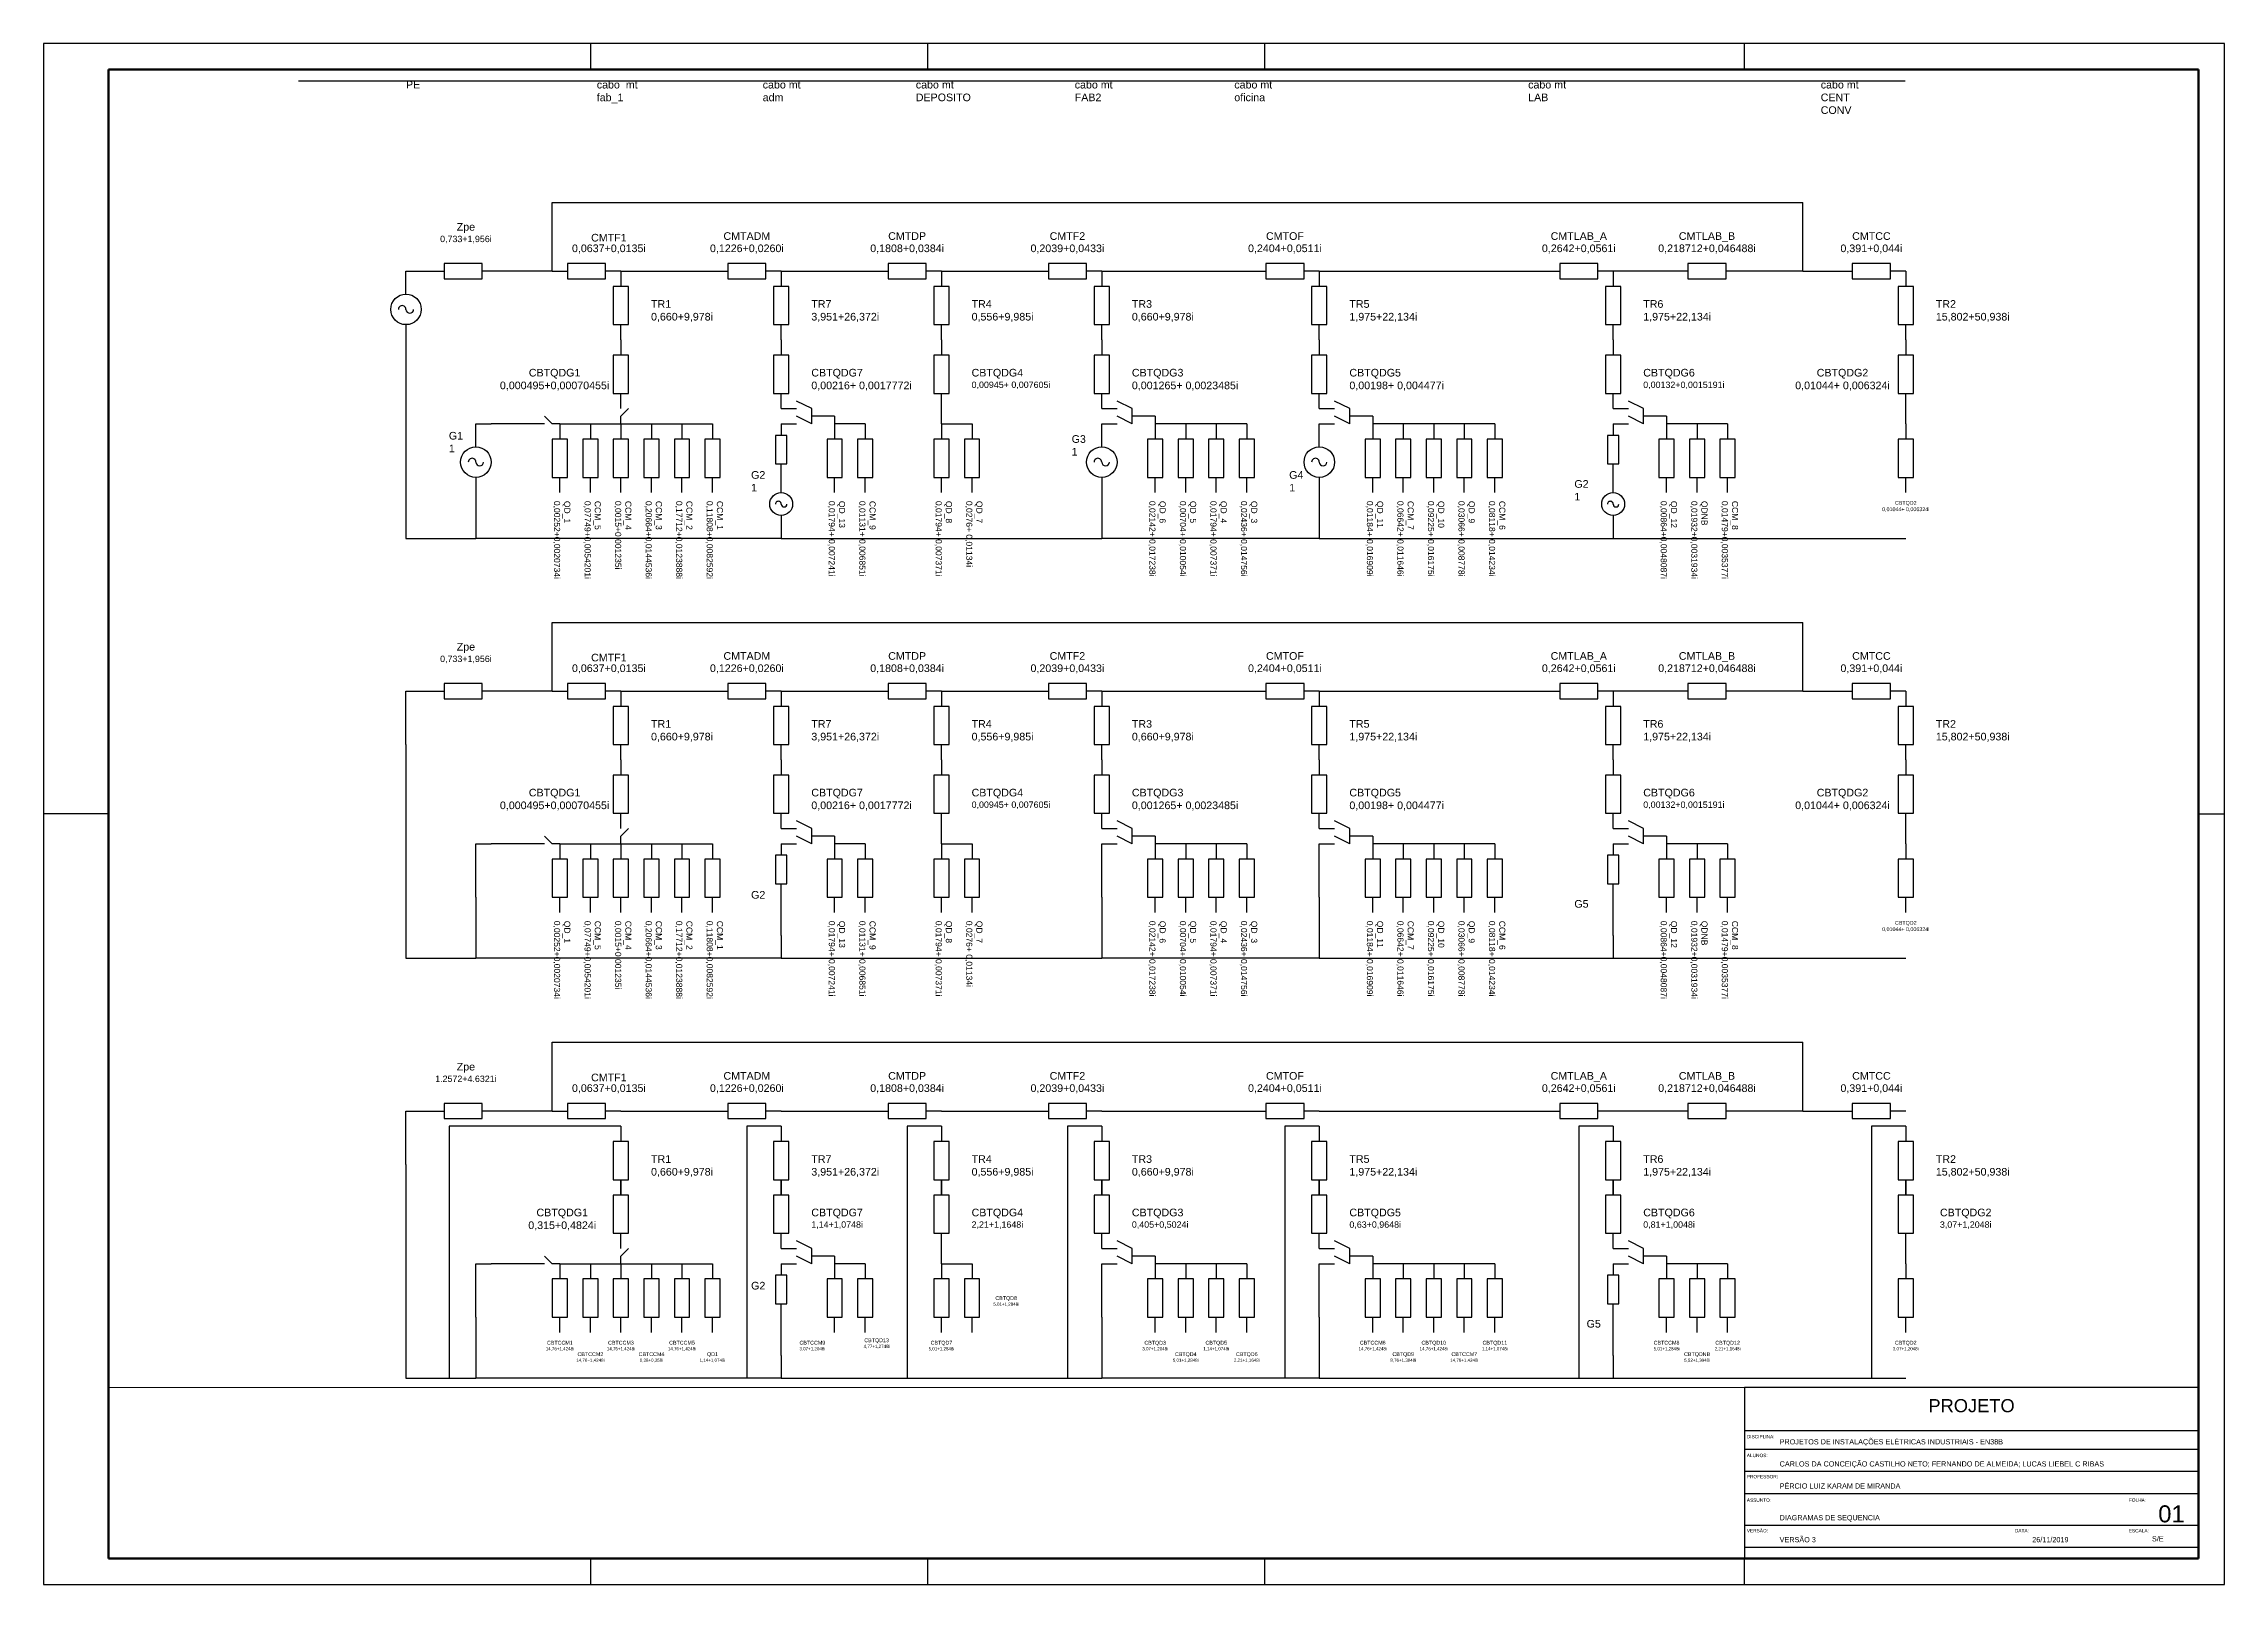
# Paper-space layout 'a1' of a CAD drawing. Header units: millimetres. Extents: x -127 to 714, y -101 to 493.
# The model-space entities are those that its viewports show. They can reach past a viewport. Long polylines and large blocks are cut down to what shows.
import ezdxf
from ezdxf.enums import TextEntityAlignment as Align

# ---------------------------------------------------------------- set-up
doc = ezdxf.new("R2010")
doc.units = ezdxf.units.MM
for name, color, linetype in [('Alimentadores', 1, 'Continuous'), ('ARQ-FOLHA', 7, 'Continuous'), ('margem', 40, 'Continuous')]:
    doc.layers.add(name, color=color, linetype=linetype)
doc.styles.add('arial', font='arial.ttf')
doc.styles.get("Standard").update_dxf_attribs({"font": 'arial.ttf'})

psp = doc.layouts.new('a1')

msp = doc.modelspace()

# ---------------------------------------------------------------- texts
for s, width, heights, insert, char_height, attachment_point in [('PE', 11.6685, [0], (28.21, 500), 2, 1), ('cabo  mt \\Pfab_1', 11.6685, [0], (78.2, 500), 2, 1), ('cabo mt adm', 11.6685, [0], (121.68, 500), 2, 1), ('cabo mt DEPOSITO', 11.6685, [0], (161.8, 500), 2, 1), ('cabo mt FAB2', 11.6685, [0], (203.44, 500), 2, 1), ('cabo mt oficina ', 11.6685, [0], (245.26, 500), 2, 1), ('cabo mt LAB ', 11.6685, [0], (322.26, 500), 2, 1), ('cabo mt CENT CONV', 11.6685, [0], (398.93, 500), 2, 1), ('Zpe\\P{\\H0.83333x;0,733+1,956i}', 26.3854, [6.53], (43.91, 462.75), 2, 2), ('0,0637+0,0135i', 11.6685, [0], (81.37, 457.13), 2, 2), ('CMTF1', 11.6685, [0], (81.37, 459.92), 2, 2), ('0,1226+0,0260i ', 11.6685, [0], (117.53, 457.13), 2, 2), ('CMTADM', 11.6685, [0], (117.53, 460.34), 2, 2), ('0,1808+0,0384i', 11.6685, [0], (159.53, 457.13), 2, 2), ('CMTDP', 11.6685, [0], (159.53, 460.34), 2, 2), ('0,2039+0,0433i', 11.6685, [0], (201.53, 457.13), 2, 2), ('CMTF2', 11.6685, [0], (201.53, 460.34), 2, 2), ('0,2404+0,0511i ', 11.6685, [0], (258.53, 457.13), 2, 2), ('CMTOF', 11.6685, [0], (258.53, 460.34), 2, 2), ('0,2642+0,0561i ', 11.6685, [0], (335.53, 457.13), 2, 2), ('CMTLAB_A', 11.6685, [0], (335.53, 460.34), 2, 2), ('0,218712+0,046488i ', 11.6685, [0], (369.12, 457.13), 2, 2), ('CMTLAB_B', 11.6685, [0], (369.12, 460.34), 2, 2), ('0,391+0,044i ', 11.6685, [0], (412.21, 457.13), 2, 2), ('CMTCC', 11.6685, [0], (412.21, 460.34), 2, 2), ('TR1\\P0,660+9,978i', 11.6685, [0], (92.42, 442.55), 2, 1), ('TR7\\P3,951+26,372i ', 11.6685, [0], (134.42, 442.55), 2, 1), ('TR4\\P0,556+9,985i', 11.6685, [0], (176.42, 442.55), 2, 1), ('TR3\\P0,660+9,978i', 11.6685, [0], (218.42, 442.55), 2, 1), ('TR5\\P1,975+22,134i', 11.6685, [0], (275.42, 442.55), 2, 1), ('TR6\\P1,975+22,134i ', 11.6685, [0], (352.42, 442.55), 2, 1), ('TR2\\P15,802+50,938i', 11.6685, [0], (429.09, 442.55), 2, 1), ('CBTQDG1\\P0,000495+0,00070455i   ', 26.3854, [6.53], (67.15, 424.55), 2, 2), ('CBTQDG7\\P0,00216+ 0,0017772i ', 29.558, [5.93], (134.42, 424.55), 2, 1), ('CBTQDG4\\P{\\H0.83333x;0,00945+ 0,007605i }', 22.5324, [6.1], (176.42, 424.55), 2, 1), ('CBTQDG3\\P0,001265+ 0,0023485i ', 32.0772, [8.22], (218.42, 424.55), 2, 1), ('CBTQDG5\\P0,00198+ 0,004477i ', 28.0254, [8.26], (275.42, 424.55), 2, 1), ('CBTQDG6\\P{\\H0.83333x;0,00132+0,0015191i}', 19.2479, [7.2], (352.42, 424.55), 2, 1), ('CBTQDG2\\P0,01044+ 0,006324i', 31.5443, [8.32], (404.63, 424.55), 2, 2), ('G1\\P1', 11.6685, [0], (39.44, 408.03), 2, 1), ('G3\\P1', 11.6685, [0], (202.64, 407.17), 2, 1), ('G2\\P1', 11.6685, [0], (118.64, 397.76), 2, 1), ('G4\\P1', 11.6685, [0], (259.64, 397.76), 2, 1), ('G2\\P1', 11.6685, [0], (334.37, 395.4), 2, 1), ('CBTQD2\\P0,01044+ 0,006324i', 16.2857, [4.49], (421.21, 389.94), 1, 2), ('Zpe\\P{\\H0.83333x;0,733+1,956i}', 26.3854, [6.53], (43.91, 352.75), 2, 2), ('CMTF1', 11.6685, [0], (81.37, 349.92), 2, 2), ('CMTADM', 11.6685, [0], (117.53, 350.34), 2, 2), ('CMTDP', 11.6685, [0], (159.53, 350.34), 2, 2), ('CMTF2', 11.6685, [0], (201.53, 350.34), 2, 2), ('CMTOF', 11.6685, [0], (258.53, 350.34), 2, 2), ('CMTLAB_A', 11.6685, [0], (335.53, 350.34), 2, 2), ('CMTLAB_B', 11.6685, [0], (369.12, 350.34), 2, 2), ('CMTCC', 11.6685, [0], (412.21, 350.34), 2, 2), ('0,0637+0,0135i', 11.6685, [0], (81.37, 347.13), 2, 2), ('0,1226+0,0260i ', 11.6685, [0], (117.53, 347.13), 2, 2), ('0,1808+0,0384i', 11.6685, [0], (159.53, 347.13), 2, 2), ('0,2039+0,0433i', 11.6685, [0], (201.53, 347.13), 2, 2), ('0,2404+0,0511i ', 11.6685, [0], (258.53, 347.13), 2, 2), ('0,2642+0,0561i ', 11.6685, [0], (335.53, 347.13), 2, 2), ('0,218712+0,046488i ', 11.6685, [0], (369.12, 347.13), 2, 2), ('0,391+0,044i ', 11.6685, [0], (412.21, 347.13), 2, 2), ('TR1\\P0,660+9,978i', 11.6685, [0], (92.42, 332.55), 2, 1), ('TR7\\P3,951+26,372i ', 11.6685, [0], (134.42, 332.55), 2, 1), ('TR4\\P0,556+9,985i', 11.6685, [0], (176.42, 332.55), 2, 1), ('TR3\\P0,660+9,978i', 11.6685, [0], (218.42, 332.55), 2, 1), ('TR5\\P1,975+22,134i', 11.6685, [0], (275.42, 332.55), 2, 1), ('TR6\\P1,975+22,134i ', 11.6685, [0], (352.42, 332.55), 2, 1), ('TR2\\P15,802+50,938i', 11.6685, [0], (429.09, 332.55), 2, 1), ('CBTQDG1\\P0,000495+0,00070455i   ', 26.3854, [6.53], (67.15, 314.55), 2, 2), ('CBTQDG7\\P0,00216+ 0,0017772i ', 29.558, [5.93], (134.42, 314.55), 2, 1), ('CBTQDG4\\P{\\H0.83333x;0,00945+ 0,007605i }', 22.5324, [6.1], (176.42, 314.55), 2, 1), ('CBTQDG3\\P0,001265+ 0,0023485i ', 32.0772, [8.22], (218.42, 314.55), 2, 1), ('CBTQDG5\\P0,00198+ 0,004477i ', 28.0254, [8.26], (275.42, 314.55), 2, 1), ('CBTQDG6\\P{\\H0.83333x;0,00132+0,0015191i}', 19.2479, [7.2], (352.42, 314.55), 2, 1), ('CBTQDG2\\P0,01044+ 0,006324i', 31.5443, [8.32], (404.63, 314.55), 2, 2), ('G2', 11.6685, [0], (118.64, 287.76), 2, 1), ('G5', 11.6685, [0], (334.37, 285.4), 2, 1), ('CBTQD2\\P0,01044+ 0,006324i', 16.2857, [4.49], (421.21, 279.94), 1, 2), ('Zpe\\P{\\H0.83333x;1.2572+4.6321i}', 26.3854, [6.53], (43.91, 242.75), 2, 2), ('CMTADM', 11.6685, [0], (117.53, 240.34), 2, 2), ('CMTDP', 11.6685, [0], (159.53, 240.34), 2, 2), ('CMTF2', 11.6685, [0], (201.53, 240.34), 2, 2), ('CMTOF', 11.6685, [0], (258.53, 240.34), 2, 2), ('CMTLAB_A', 11.6685, [0], (335.53, 240.34), 2, 2), ('CMTLAB_B', 11.6685, [0], (369.12, 240.34), 2, 2), ('CMTCC', 11.6685, [0], (412.21, 240.34), 2, 2), ('0,0637+0,0135i', 11.6685, [0], (81.37, 237.13), 2, 2), ('CMTF1', 11.6685, [0], (81.37, 239.92), 2, 2), ('0,1226+0,0260i ', 11.6685, [0], (117.53, 237.13), 2, 2), ('0,1808+0,0384i', 11.6685, [0], (159.53, 237.13), 2, 2), ('0,2039+0,0433i', 11.6685, [0], (201.53, 237.13), 2, 2), ('0,2404+0,0511i ', 11.6685, [0], (258.53, 237.13), 2, 2), ('0,2642+0,0561i ', 11.6685, [0], (335.53, 237.13), 2, 2), ('0,218712+0,046488i ', 11.6685, [0], (369.12, 237.13), 2, 2), ('0,391+0,044i ', 11.6685, [0], (412.21, 237.13), 2, 2), ('TR1\\P0,660+9,978i', 11.6685, [0], (92.42, 218.55), 2, 1), ('TR7\\P3,951+26,372i ', 11.6685, [0], (134.42, 218.55), 2, 1), ('TR4\\P0,556+9,985i', 11.6685, [0], (176.42, 218.55), 2, 1), ('TR3\\P0,660+9,978i', 11.6685, [0], (218.42, 218.55), 2, 1), ('TR5\\P1,975+22,134i', 11.6685, [0], (275.42, 218.55), 2, 1), ('TR6\\P1,975+22,134i ', 11.6685, [0], (352.42, 218.55), 2, 1), ('TR2\\P15,802+50,938i', 11.6685, [0], (429.09, 218.55), 2, 1), ('CBTQDG1\\P0,315+0,4824i', 26.3854, [6.53], (69.15, 204.55), 2, 2), ('CBTQDG7\\P{\\H0.83333x;1,14+1,0748i}', 11.6685, [0], (134.42, 204.55), 2, 1), ('CBTQDG4\\P{\\H0.83333x;2,21+1,1648i}', 11.6685, [0], (176.42, 204.55), 2, 1), ('CBTQDG3\\P{\\H0.83333x;0,405+0,5024i}', 11.6685, [0], (218.42, 204.55), 2, 1), ('CBTQDG5\\P{\\H0.83333x;0,63+0,9648i}', 11.6685, [0], (275.42, 204.55), 2, 1), ('CBTQDG6\\P{\\H0.83333x;0,81+1,0048i}', 19.2479, [7.2], (352.42, 204.55), 2, 1), ('CBTQDG2\\P{\\H0.83333x;3,07+1,2048i}', 24.1289, [8.04], (436.92, 204.55), 2, 2), ('G2', 11.6685, [0], (118.64, 185.38), 2, 1), ('CBTQD8\\P{\\H0.83333x;5,01+1,2848i}', 11.6685, [0], (185.48, 181.63), 1, 2), ('G5', 11.6685, [0], (337.58, 175.4), 2, 1), ('CBTCCM1\\P{\\H0.83333x;14,76+1,4248i}', 11.6685, [0], (68.53, 169.94), 1, 2), ('CBTCCM2\\P{\\H0.83333x;14,76+1,4248i}', 11.6685, [0], (76.53, 166.94), 1, 2), ('CBTCCM3\\P{\\H0.83333x;14,76+1,4248i}', 11.6685, [0], (84.53, 169.94), 1, 2), ('CBTCCM4\\P{\\H0.83333x;0,38+0,358i}', 11.6685, [0], (92.53, 166.94), 1, 2), ('CBTCCM5\\P{\\H0.83333x;14,76+1,4248i}', 11.6685, [0], (100.53, 169.94), 1, 2), ('QD1\\P{\\H0.83333x;1,14+1,0748i}', 11.6685, [0], (108.53, 166.94), 1, 2), ('CBTCCM9\\P{\\H0.83333x;3,07+1,2048i}', 11.6685, [0], (134.7, 169.94), 1, 2), ('CBTQD13\\P{\\H0.83333x;4,77+1,2748i}', 11.6685, [0], (151.53, 170.57), 1, 2), ('CBTQD7\\P{\\H0.83333x;5,01+1,2848i}', 11.6685, [0], (168.53, 169.94), 1, 2), ('CBTQD3\\P{\\H0.83333x;3,07+1,2048i}', 11.6685, [0], (224.53, 169.94), 1, 2), ('CBTQD4\\P{\\H0.83333x;5,01+1,2848i}', 11.6685, [0], (232.53, 166.94), 1, 2), ('CBTQD5\\P{\\H0.83333x;1,14+1,0748i}', 11.6685, [0], (240.53, 169.94), 1, 2), ('CBTQD6\\P{\\H0.83333x;2,21+1,1648i}', 11.6685, [0], (248.53, 166.94), 1, 2), ('CBTCCM6\\P{\\H0.83333x;14,76+1,4248i}', 11.6685, [0], (281.53, 169.94), 1, 2), ('CBTQD9\\P{\\H0.83333x;8,76+1,3848i}', 11.6685, [0], (289.53, 166.94), 1, 2), ('CBTQD10\\P{\\H0.83333x;14,76+1,4248i}', 11.6685, [0], (297.53, 169.94), 1, 2), ('CBTCCM7\\P{\\H0.83333x;14,76+1,4248i}', 11.6685, [0], (305.53, 166.94), 1, 2), ('CBTQD11\\P{\\H0.83333x;1,14+1,0748i}', 11.6685, [0], (313.53, 169.94), 1, 2), ('CBTCCM8\\P{\\H0.83333x;5,01+1,2848i}', 11.6685, [0], (358.53, 169.94), 1, 2), ('CBTQDNB\\P{\\H0.83333x;5,52+1,3048i}', 11.6685, [0], (366.53, 166.94), 1, 2), ('CBTQD12\\P{\\H0.83333x;2,21+1,1648i}', 11.6685, [0], (374.53, 169.94), 1, 2), ('CBTQD2\\P{\\H0.83333x;3,07+1,2048i}', 11.6685, [0], (421.21, 169.94), 1, 2)]:
    msp.add_mtext_dynamic_manual_height_columns(s, width=width, gutter_width=25, heights=heights, dxfattribs=dict(insert=insert, char_height=char_height, attachment_point=attachment_point))
at = {"char_height": 1.6, "attachment_point": 1, "rotation": 270}
for s, insert in [('CCM_1\\P0,11808+0,0082592i   \\P\\PCCM_2\\P0,17712+0,0123888i   \\P\\PCCM_3\\P0,20664+0,0144536i   \\P\\PCCM_4\\P0,0015+0,001235i   \\P\\PCCM_5\\P0,07749+0,0054201i   \\P\\PQD_1\\P0,00252+0,0020734i ', (111.27, 389.96)), ('CCM_9\\P0,01131+ 0,006851i \\P\\PQD_13\\P0,01794+ 0,007241i', (151.27, 389.96)), ('QD_7\\P0,0276+ 0,01134i\\P\\PQD_8\\P0,01794+ 0,007371i', (179.27, 389.96)), ('QD_3\\P0,02436+ 0,014756i\\P\\PQD_4\\P0,01794+ 0,007371i \\P\\PQD_5\\P0,00704+ 0,010054i \\P\\PQD_6\\P0,02142+ 0,017238i', (251.27, 389.96)), ('CCM_6\\P0,08118+ 0,014234i \\P\\PQD_9\\P0,03066+ 0,008778i\\P\\PQD_10\\P0,09225+ 0,016175i\\P\\PCCM_7\\P0,06642+ 0,011646i \\P\\PQD_11\\P0,01184+ 0,016909i ', (316.27, 389.96)), ('CCM_8\\P0,01479+0,0035377i\\P\\PQDNB \\P0,01932+0,0031934i\\P\\PQD_12\\P0,00864+0,0048087i', (377.27, 389.96)), ('CCM_1\\P0,11808+0,0082592i   \\P\\PCCM_2\\P0,17712+0,0123888i   \\P\\PCCM_3\\P0,20664+0,0144536i   \\P\\PCCM_4\\P0,0015+0,001235i   \\P\\PCCM_5\\P0,07749+0,0054201i   \\P\\PQD_1\\P0,00252+0,0020734i ', (111.27, 279.96)), ('CCM_9\\P0,01131+ 0,006851i \\P\\PQD_13\\P0,01794+ 0,007241i', (151.27, 279.96)), ('QD_7\\P0,0276+ 0,01134i\\P\\PQD_8\\P0,01794+ 0,007371i', (179.27, 279.96)), ('QD_3\\P0,02436+ 0,014756i\\P\\PQD_4\\P0,01794+ 0,007371i \\P\\PQD_5\\P0,00704+ 0,010054i \\P\\PQD_6\\P0,02142+ 0,017238i', (251.27, 279.96)), ('CCM_6\\P0,08118+ 0,014234i \\P\\PQD_9\\P0,03066+ 0,008778i\\P\\PQD_10\\P0,09225+ 0,016175i\\P\\PCCM_7\\P0,06642+ 0,011646i \\P\\PQD_11\\P0,01184+ 0,016909i ', (316.27, 279.96)), ('CCM_8\\P0,01479+0,0035377i\\P\\PQDNB \\P0,01932+0,0031934i\\P\\PQD_12\\P0,00864+0,0048087i', (377.27, 279.96))]:
    msp.add_mtext_dynamic_manual_height_columns(s, width=43.409, gutter_width=12.5, heights=[0], dxfattribs=dict(at, insert=insert))

# ---------------------------------------------------------------- blocks, each defined once
blk = doc.blocks.new('legenda')
at = {"layer": 'ARQ-FOLHA'}
for p, q in [((0, 65.9), (-175, 65.9)), ((-175, 65.9), (-175, 0)), ((0, 49.24), (-175, 49.24)), ((0, 41.97), (-175, 41.97)), ((0, 33.45), (-175, 33.45)), ((-175, 33.45), (-175, 33.45)), ((0, 24.93), (-175, 24.93)), ((-175, 23.92), (-175, 23.92)), ((0, 12.7), (-175, 12.7)), ((0, 4.23), (-175, 4.23))]:
    blk.add_line(p, q, dxfattribs=at)
at = {"ltscale": 0.5}
for tag, p in [('MATERIA', (-161.51, 43.97)), ('NOME', (-161.51, 35.45)), ('PROFES', (-161.51, 26.93)), ('VERSÃO', (-161.51, 6.23)), ('TITULO', (-161.51, 14.7)), ('ESCALA', (-17.91, 6.56)), ('DATA', (-64.09, 6.23))]:
    blk.add_attdef(tag, p, '', height=2, dxfattribs=at)
at = {"layer": 'ARQ-FOLHA', "style": 'arial'}
blk.add_text('PROJETO', height=5.043, dxfattribs=at).set_placement((-87.5, 58.9), align=Align.MIDDLE_CENTER)
for s, height, p in [('DISCIPLINA:', 1.3112, (-174.16, 46.31)), ('ALUNOS:', 1.311, (-174.16, 39.05)), ('PROFESSOR:', 1.311, (-174.16, 30.89)), ('ASSUNTO:', 1.311, (-174.16, 21.82)), ('FOLHA:', 1.311, (-26.81, 21.82)), ('VERSÃO:', 1.311, (-174.16, 10.05)), ('DATA:', 1.311, (-70.78, 10.05)), ('ESCALA:', 1.311, (-26.84, 10.05))]:
    blk.add_text(s, height=height, dxfattribs=at).set_placement(p)
blk.add_attdef('01', (-15.5, 13.91), '', height=6.56, dxfattribs=at)
blk = doc.blocks.new('*U4')
for p, q in [((0, 9), (0, 5)), ((0, -9), (0, -5))]:
    blk.add_line(p, q)
blk.add_lwpolyline([(2, 5), (-2, 5), (-2, -5), (2, -5)], close=True)
blk = doc.blocks.new('*U5')
at = {"color": 0, "linetype": 'ByBlock', "lineweight": -2, "transparency": 16777216}
for p in [(0, 0), (8, 0), (16, 0), (24, 0), (32, 0), (40, 0)]:
    blk.add_blockref('*U4', p, dxfattribs=at)
blk = doc.blocks.new('*U8')
for p, q in [((0, 9), (0, 5)), ((0, -9), (0, -5))]:
    blk.add_line(p, q)
blk.add_lwpolyline([(2, 5), (-2, 5), (-2, -5), (2, -5)], close=True)
blk = doc.blocks.new('*U9')
at = {"color": 0, "linetype": 'ByBlock', "lineweight": -2, "transparency": 16777216}
for p in [(0, 0), (8, 0)]:
    blk.add_blockref('*U8', p, dxfattribs=at)
blk = doc.blocks.new('*U10')
for p, q in [((0, 9), (0, 5)), ((0, -9), (0, -5))]:
    blk.add_line(p, q)
blk.add_lwpolyline([(2, 5), (-2, 5), (-2, -5), (2, -5)], close=True)
blk = doc.blocks.new('*U12')
at = {"color": 0, "linetype": 'ByBlock', "lineweight": -2, "transparency": 16777216}
for p in [(0, 0), (8, 0)]:
    blk.add_blockref('*U10', p, dxfattribs=at)
blk = doc.blocks.new('*U14')
for p, q in [((0, 9), (0, 5)), ((0, -9), (0, -5))]:
    blk.add_line(p, q)
blk.add_lwpolyline([(2, 5), (-2, 5), (-2, -5), (2, -5)], close=True)
blk = doc.blocks.new('*U16')
at = {"color": 0, "linetype": 'ByBlock', "lineweight": -2, "transparency": 16777216}
for p in [(0, 0), (8, 0), (16, 0), (24, 0)]:
    blk.add_blockref('*U14', p, dxfattribs=at)
blk = doc.blocks.new('*U17')
for p, q in [((0, 9), (0, 5)), ((0, -9), (0, -5))]:
    blk.add_line(p, q)
blk.add_lwpolyline([(2, 5), (-2, 5), (-2, -5), (2, -5)], close=True)
blk = doc.blocks.new('*U19')
at = {"color": 0, "linetype": 'ByBlock', "lineweight": -2, "transparency": 16777216}
for p in [(0, 0), (8, 0), (16, 0), (24, 0), (32, 0)]:
    blk.add_blockref('*U17', p, dxfattribs=at)
blk = doc.blocks.new('*U20')
for p, q in [((0, 9), (0, 5)), ((0, -9), (0, -5))]:
    blk.add_line(p, q)
blk.add_lwpolyline([(2, 5), (-2, 5), (-2, -5), (2, -5)], close=True)
blk = doc.blocks.new('*U22')
at = {"color": 0, "linetype": 'ByBlock', "lineweight": -2, "transparency": 16777216}
for p in [(0, 0), (8, 0), (16, 0)]:
    blk.add_blockref('*U20', p, dxfattribs=at)
blk = doc.blocks.new('*U23')
for p, q in [((0, 9), (0, 5)), ((0, -9), (0, -5))]:
    blk.add_line(p, q)
blk.add_lwpolyline([(2, 5), (-2, 5), (-2, -5), (2, -5)], close=True)
blk = doc.blocks.new('*U25')
at = {"color": 0, "linetype": 'ByBlock', "lineweight": -2, "transparency": 16777216}
blk.add_blockref('*U23', (0, 0), dxfattribs=at)
blk = doc.blocks.new('*U37')
for p, q in [((0, 9), (0, 5)), ((0, -9), (0, -5))]:
    blk.add_line(p, q)
blk.add_lwpolyline([(2, 5), (-2, 5), (-2, -5), (2, -5)], close=True)
blk = doc.blocks.new('*U38')
at = {"color": 0, "linetype": 'ByBlock', "lineweight": -2, "transparency": 16777216}
for p in [(0, 0), (8, 0), (16, 0), (24, 0), (32, 0), (40, 0)]:
    blk.add_blockref('*U37', p, dxfattribs=at)
blk = doc.blocks.new('*U39')
for p, q in [((0, 9), (0, 5)), ((0, -9), (0, -5))]:
    blk.add_line(p, q)
blk.add_lwpolyline([(2, 5), (-2, 5), (-2, -5), (2, -5)], close=True)
blk = doc.blocks.new('*U40')
at = {"color": 0, "linetype": 'ByBlock', "lineweight": -2, "transparency": 16777216}
for p in [(0, 0), (8, 0)]:
    blk.add_blockref('*U39', p, dxfattribs=at)
blk = doc.blocks.new('*U33')
for p, q in [((0, 9), (0, 5)), ((0, -9), (0, -5))]:
    blk.add_line(p, q)
blk.add_lwpolyline([(2, 5), (-2, 5), (-2, -5), (2, -5)], close=True)
blk = doc.blocks.new('*U34')
at = {"color": 0, "linetype": 'ByBlock', "lineweight": -2, "transparency": 16777216}
for p in [(0, 0), (8, 0)]:
    blk.add_blockref('*U33', p, dxfattribs=at)
blk = doc.blocks.new('*U35')
for p, q in [((0, 9), (0, 5)), ((0, -9), (0, -5))]:
    blk.add_line(p, q)
blk.add_lwpolyline([(2, 5), (-2, 5), (-2, -5), (2, -5)], close=True)
blk = doc.blocks.new('*U36')
at = {"color": 0, "linetype": 'ByBlock', "lineweight": -2, "transparency": 16777216}
for p in [(0, 0), (8, 0), (16, 0), (24, 0)]:
    blk.add_blockref('*U35', p, dxfattribs=at)
blk = doc.blocks.new('*U29')
for p, q in [((0, 9), (0, 5)), ((0, -9), (0, -5))]:
    blk.add_line(p, q)
blk.add_lwpolyline([(2, 5), (-2, 5), (-2, -5), (2, -5)], close=True)
blk = doc.blocks.new('*U30')
at = {"color": 0, "linetype": 'ByBlock', "lineweight": -2, "transparency": 16777216}
for p in [(0, 0), (8, 0), (16, 0), (24, 0), (32, 0)]:
    blk.add_blockref('*U29', p, dxfattribs=at)
blk = doc.blocks.new('*U31')
for p, q in [((0, 9), (0, 5)), ((0, -9), (0, -5))]:
    blk.add_line(p, q)
blk.add_lwpolyline([(2, 5), (-2, 5), (-2, -5), (2, -5)], close=True)
blk = doc.blocks.new('*U32')
at = {"color": 0, "linetype": 'ByBlock', "lineweight": -2, "transparency": 16777216}
for p in [(0, 0), (8, 0), (16, 0)]:
    blk.add_blockref('*U31', p, dxfattribs=at)
blk = doc.blocks.new('*U26')
for p, q in [((0, 9), (0, 5)), ((0, -9), (0, -5))]:
    blk.add_line(p, q)
blk.add_lwpolyline([(2, 5), (-2, 5), (-2, -5), (2, -5)], close=True)
blk = doc.blocks.new('*U28')
at = {"color": 0, "linetype": 'ByBlock', "lineweight": -2, "transparency": 16777216}
blk.add_blockref('*U26', (0, 0), dxfattribs=at)
blk = doc.blocks.new('*U55')
for p, q in [((0, 9), (0, 5)), ((0, -9), (0, -5))]:
    blk.add_line(p, q)
blk.add_lwpolyline([(2, 5), (-2, 5), (-2, -5), (2, -5)], close=True)
blk = doc.blocks.new('*U41')
at = {"color": 0, "linetype": 'ByBlock', "lineweight": -2, "transparency": 16777216}
for p in [(0, 0), (8, 0), (16, 0), (24, 0), (32, 0), (40, 0)]:
    blk.add_blockref('*U55', p, dxfattribs=at)
blk = doc.blocks.new('*U43')
for p, q in [((0, 9), (0, 5)), ((0, -9), (0, -5))]:
    blk.add_line(p, q)
blk.add_lwpolyline([(2, 5), (-2, 5), (-2, -5), (2, -5)], close=True)
blk = doc.blocks.new('*U44')
at = {"color": 0, "linetype": 'ByBlock', "lineweight": -2, "transparency": 16777216}
for p in [(0, 0), (8, 0)]:
    blk.add_blockref('*U43', p, dxfattribs=at)
blk = doc.blocks.new('*U51')
for p, q in [((0, 9), (0, 5)), ((0, -9), (0, -5))]:
    blk.add_line(p, q)
blk.add_lwpolyline([(2, 5), (-2, 5), (-2, -5), (2, -5)], close=True)
blk = doc.blocks.new('*U52')
at = {"color": 0, "linetype": 'ByBlock', "lineweight": -2, "transparency": 16777216}
for p in [(0, 0), (8, 0)]:
    blk.add_blockref('*U51', p, dxfattribs=at)
blk = doc.blocks.new('*U53')
for p, q in [((0, 9), (0, 5)), ((0, -9), (0, -5))]:
    blk.add_line(p, q)
blk.add_lwpolyline([(2, 5), (-2, 5), (-2, -5), (2, -5)], close=True)
blk = doc.blocks.new('*U54')
at = {"color": 0, "linetype": 'ByBlock', "lineweight": -2, "transparency": 16777216}
for p in [(0, 0), (8, 0), (16, 0), (24, 0)]:
    blk.add_blockref('*U53', p, dxfattribs=at)
blk = doc.blocks.new('*U47')
for p, q in [((0, 9), (0, 5)), ((0, -9), (0, -5))]:
    blk.add_line(p, q)
blk.add_lwpolyline([(2, 5), (-2, 5), (-2, -5), (2, -5)], close=True)
blk = doc.blocks.new('*U48')
at = {"color": 0, "linetype": 'ByBlock', "lineweight": -2, "transparency": 16777216}
for p in [(0, 0), (8, 0), (16, 0), (24, 0), (32, 0)]:
    blk.add_blockref('*U47', p, dxfattribs=at)
blk = doc.blocks.new('*U49')
for p, q in [((0, 9), (0, 5)), ((0, -9), (0, -5))]:
    blk.add_line(p, q)
blk.add_lwpolyline([(2, 5), (-2, 5), (-2, -5), (2, -5)], close=True)
blk = doc.blocks.new('*U50')
at = {"color": 0, "linetype": 'ByBlock', "lineweight": -2, "transparency": 16777216}
for p in [(0, 0), (8, 0), (16, 0)]:
    blk.add_blockref('*U49', p, dxfattribs=at)
blk = doc.blocks.new('*U45')
for p, q in [((0, 9), (0, 5)), ((0, -9), (0, -5))]:
    blk.add_line(p, q)
blk.add_lwpolyline([(2, 5), (-2, 5), (-2, -5), (2, -5)], close=True)
blk = doc.blocks.new('*U46')
at = {"color": 0, "linetype": 'ByBlock', "lineweight": -2, "transparency": 16777216}
blk.add_blockref('*U45', (0, 0), dxfattribs=at)

# ---------------------------------------------------------------- linework, layer by layer
for p, q in [((0, 500), (421.05, 500)), ((66.53, 468.13), (394.21, 468.13)), ((66.53, 450.13), (66.53, 468.13)), ((394.21, 450.13), (394.21, 468.13)), ((28.21, 444.13), (28.21, 450.13)), ((28.21, 450.13), (38.21, 450.13)), ((66.53, 450.13), (48.21, 450.13)), ((66.53, 450.13), (70.53, 450.13)), ((84.53, 450.13), (80.53, 450.13)), ((84.53, 450.13), (112.53, 450.13)), ((84.53, 450.13), (84.53, 446.13)), ((126.53, 450.13), (122.53, 450.13)), ((126.53, 450.13), (126.53, 446.13)), ((126.53, 450.13), (154.53, 450.13)), ((168.53, 450.13), (164.53, 450.13)), ((168.53, 450.13), (168.53, 446.13)), ((168.53, 450.13), (196.53, 450.13)), ((210.53, 450.13), (206.53, 450.13)), ((210.53, 450.13), (210.53, 446.13)), ((210.53, 450.13), (253.53, 450.13)), ((267.53, 450.13), (263.53, 450.13)), ((267.53, 450.13), (267.53, 446.13)), ((267.53, 450.13), (330.53, 450.13)), ((344.53, 450.13), (340.53, 450.13)), ((344.53, 450.13), (344.53, 446.13)), ((364.12, 450.13), (344.53, 450.13)), ((394.21, 450.13), (374.12, 450.13)), ((394.21, 450.13), (407.21, 450.13)), ((421.21, 450.13), (417.21, 450.13)), ((421.21, 450.13), (421.21, 446.13)), ((28.21, 436.13), (28.21, 380.13)), ((84.53, 432.13), (84.53, 436.13)), ((126.53, 432.13), (126.53, 436.13)), ((168.53, 432.13), (168.53, 436.13)), ((210.53, 432.13), (210.53, 436.13)), ((267.53, 432.13), (267.53, 436.13)), ((344.53, 432.13), (344.53, 436.13)), ((421.21, 432.13), (421.21, 436.13)), ((84.53, 432.13), (84.53, 428.13)), ((126.53, 432.13), (126.53, 428.13)), ((168.53, 432.13), (168.53, 428.13)), ((210.53, 432.13), (210.53, 428.13)), ((267.53, 432.13), (267.53, 428.13)), ((344.53, 432.13), (344.53, 428.13)), ((421.21, 432.13), (421.21, 428.13)), ((84.53, 414.13), (84.53, 418.13)), ((126.53, 414.13), (126.53, 418.13)), ((168.53, 414.13), (168.53, 418.13)), ((210.53, 414.13), (210.53, 418.13)), ((267.53, 414.13), (267.53, 418.13)), ((344.53, 414.13), (344.53, 418.13)), ((421.21, 410.13), (421.21, 418.13)), ((66.53, 410.13), (64.53, 412.13)), ((84.53, 412.13), (86.53, 414.13)), ((84.53, 410.13), (84.53, 412.13)), ((126.53, 414.13), (130.53, 414.13)), ((134.53, 414.13), (130.53, 416.13)), ((134.53, 410.13), (130.53, 412.13)), ((134.53, 410.13), (134.53, 414.13)), ((140.53, 412.13), (134.53, 412.13)), ((140.53, 412.13), (140.53, 410.13)), ((168.53, 410.13), (168.53, 414.13)), ((210.53, 414.13), (214.53, 414.13)), ((218.53, 414.13), (214.53, 416.13)), ((218.53, 410.13), (214.53, 412.13)), ((218.53, 410.13), (218.53, 414.13)), ((224.53, 412.13), (218.53, 412.13)), ((224.53, 412.13), (224.53, 410.13)), ((267.53, 414.13), (271.53, 414.13)), ((275.53, 414.13), (271.53, 416.13)), ((275.53, 410.13), (271.53, 412.13)), ((275.53, 410.13), (275.53, 414.13)), ((281.53, 412.13), (275.53, 412.13)), ((281.53, 412.13), (281.53, 410.13)), ((344.53, 414.13), (348.53, 414.13)), ((352.53, 414.13), (348.53, 416.13)), ((352.53, 410.13), (348.53, 412.13)), ((352.53, 410.13), (352.53, 414.13)), ((358.53, 412.13), (352.53, 412.13)), ((358.53, 412.13), (358.53, 410.13)), ((46.53, 404.13), (46.53, 410.13)), ((46.53, 410.13), (50.53, 410.13)), ((64.53, 410.13), (50.53, 410.13)), ((68.53, 410.13), (66.53, 410.13)), ((68.53, 410.13), (108.53, 410.13)), ((126.53, 410.13), (130.53, 410.13)), ((126.53, 410.13), (126.53, 407.13)), ((148.53, 410.13), (140.53, 410.13)), ((168.53, 410.13), (176.53, 410.13)), ((210.53, 404.13), (210.53, 410.13)), ((210.53, 410.13), (214.53, 410.13)), ((248.53, 410.13), (224.53, 410.13)), ((267.53, 410.13), (271.53, 410.13)), ((267.53, 404.13), (267.53, 410.13)), ((313.53, 410.13), (281.53, 410.13)), ((344.53, 410.13), (348.53, 410.13)), ((344.53, 410.13), (344.53, 407.13)), ((374.53, 410.13), (358.53, 410.13)), ((46.53, 396.13), (46.53, 380.13)), ((126.53, 396.63), (126.53, 399.63)), ((126.53, 392.13), (126.53, 396.63)), ((210.53, 396.13), (210.53, 380.13)), ((267.53, 396.13), (267.53, 380.13)), ((344.53, 396.63), (344.53, 399.63)), ((344.53, 392.13), (344.53, 396.63)), ((126.53, 386.13), (126.53, 380.13)), ((344.53, 386.13), (344.53, 380.13)), ((28.21, 380.13), (46.53, 380.13)), ((126.53, 380.13), (46.53, 380.13)), ((126.53, 380.13), (210.53, 380.13)), ((267.53, 380.13), (210.53, 380.13)), ((267.53, 380.13), (344.53, 380.13)), ((344.53, 380.13), (421.21, 380.13)), ((66.53, 358.13), (394.21, 358.13)), ((66.53, 340.13), (66.53, 358.13)), ((394.21, 340.13), (394.21, 358.13)), ((28.21, 326.13), (28.21, 340.13)), ((28.21, 340.13), (38.21, 340.13)), ((66.53, 340.13), (48.21, 340.13)), ((66.53, 340.13), (70.53, 340.13)), ((84.53, 340.13), (80.53, 340.13)), ((84.53, 340.13), (112.53, 340.13)), ((84.53, 340.13), (84.53, 336.13)), ((126.53, 340.13), (122.53, 340.13)), ((126.53, 340.13), (126.53, 336.13)), ((126.53, 340.13), (154.53, 340.13)), ((168.53, 340.13), (164.53, 340.13)), ((168.53, 340.13), (168.53, 336.13)), ((168.53, 340.13), (196.53, 340.13)), ((210.53, 340.13), (206.53, 340.13)), ((210.53, 340.13), (210.53, 336.13)), ((210.53, 340.13), (253.53, 340.13)), ((267.53, 340.13), (263.53, 340.13)), ((267.53, 340.13), (267.53, 336.13)), ((267.53, 340.13), (330.53, 340.13)), ((344.53, 340.13), (340.53, 340.13)), ((344.53, 340.13), (344.53, 336.13)), ((364.12, 340.13), (344.53, 340.13)), ((394.21, 340.13), (374.12, 340.13)), ((394.21, 340.13), (407.21, 340.13)), ((421.21, 340.13), (417.21, 340.13)), ((421.21, 340.13), (421.21, 336.13)), ((28.21, 326.13), (28.21, 270.13)), ((84.53, 322.13), (84.53, 326.13)), ((126.53, 322.13), (126.53, 326.13)), ((168.53, 322.13), (168.53, 326.13)), ((210.53, 322.13), (210.53, 326.13)), ((267.53, 322.13), (267.53, 326.13)), ((344.53, 322.13), (344.53, 326.13)), ((421.21, 322.13), (421.21, 326.13)), ((84.53, 322.13), (84.53, 318.13)), ((126.53, 322.13), (126.53, 318.13)), ((168.53, 322.13), (168.53, 318.13)), ((210.53, 322.13), (210.53, 318.13)), ((267.53, 322.13), (267.53, 318.13)), ((344.53, 322.13), (344.53, 318.13)), ((421.21, 322.13), (421.21, 318.13)), ((84.53, 304.13), (84.53, 308.13)), ((84.53, 302.13), (86.53, 304.13)), ((126.53, 304.13), (126.53, 308.13)), ((126.53, 304.13), (130.53, 304.13)), ((134.53, 304.13), (130.53, 306.13)), ((134.53, 300.13), (134.53, 304.13)), ((168.53, 304.13), (168.53, 308.13)), ((168.53, 300.13), (168.53, 304.13)), ((210.53, 304.13), (210.53, 308.13)), ((210.53, 304.13), (214.53, 304.13)), ((218.53, 304.13), (214.53, 306.13)), ((218.53, 300.13), (218.53, 304.13)), ((267.53, 304.13), (267.53, 308.13)), ((267.53, 304.13), (271.53, 304.13)), ((275.53, 304.13), (271.53, 306.13)), ((275.53, 300.13), (275.53, 304.13)), ((344.53, 304.13), (344.53, 308.13)), ((344.53, 304.13), (348.53, 304.13)), ((352.53, 304.13), (348.53, 306.13)), ((352.53, 300.13), (352.53, 304.13)), ((421.21, 300.13), (421.21, 308.13)), ((46.53, 286.13), (46.53, 300.13)), ((46.53, 300.13), (50.53, 300.13)), ((64.53, 300.13), (50.53, 300.13)), ((66.53, 300.13), (64.53, 302.13)), ((68.53, 300.13), (66.53, 300.13)), ((68.53, 300.13), (108.53, 300.13)), ((84.53, 300.13), (84.53, 302.13)), ((126.53, 300.13), (130.53, 300.13)), ((126.53, 300.13), (126.53, 297.13)), ((134.53, 300.13), (130.53, 302.13)), ((140.53, 302.13), (134.53, 302.13)), ((140.53, 302.13), (140.53, 300.13)), ((148.53, 300.13), (140.53, 300.13)), ((168.53, 300.13), (176.53, 300.13)), ((210.53, 286.13), (210.53, 300.13)), ((210.53, 300.13), (214.53, 300.13)), ((218.53, 300.13), (214.53, 302.13)), ((224.53, 302.13), (218.53, 302.13)), ((224.53, 302.13), (224.53, 300.13)), ((248.53, 300.13), (224.53, 300.13)), ((267.53, 300.13), (271.53, 300.13)), ((267.53, 286.13), (267.53, 300.13)), ((275.53, 300.13), (271.53, 302.13)), ((281.53, 302.13), (275.53, 302.13)), ((281.53, 302.13), (281.53, 300.13)), ((313.53, 300.13), (281.53, 300.13)), ((344.53, 300.13), (348.53, 300.13)), ((344.53, 300.13), (344.53, 297.13)), ((352.53, 300.13), (348.53, 302.13)), ((358.53, 302.13), (352.53, 302.13)), ((358.53, 302.13), (358.53, 300.13)), ((374.53, 300.13), (358.53, 300.13)), ((46.53, 286.13), (46.53, 270.13)), ((126.53, 286.63), (126.53, 289.63)), ((126.53, 276.13), (126.53, 286.63)), ((210.53, 286.13), (210.53, 270.13)), ((267.53, 286.13), (267.53, 270.13)), ((344.53, 286.63), (344.53, 289.63)), ((344.53, 276.13), (344.53, 286.63)), ((126.53, 276.13), (126.53, 270.13)), ((344.53, 276.13), (344.53, 270.13)), ((28.21, 270.13), (46.53, 270.13)), ((126.53, 270.13), (46.53, 270.13)), ((126.53, 270.13), (210.53, 270.13)), ((267.53, 270.13), (210.53, 270.13)), ((267.53, 270.13), (344.53, 270.13)), ((344.53, 270.13), (421.21, 270.13)), ((66.53, 248.13), (394.21, 248.13)), ((66.53, 230.13), (66.53, 248.13)), ((394.21, 230.13), (394.21, 248.13)), ((28.21, 216.13), (28.21, 230.13)), ((28.21, 230.13), (38.21, 230.13)), ((66.53, 230.13), (48.21, 230.13)), ((66.53, 230.13), (70.53, 230.13)), ((84.53, 230.13), (80.53, 230.13)), ((84.53, 230.13), (112.53, 230.13)), ((126.53, 230.13), (122.53, 230.13)), ((126.53, 230.13), (154.53, 230.13)), ((168.53, 230.13), (164.53, 230.13)), ((168.53, 230.13), (196.53, 230.13)), ((210.53, 230.13), (206.53, 230.13)), ((210.53, 230.13), (253.53, 230.13)), ((267.53, 230.13), (263.53, 230.13)), ((267.53, 230.13), (330.53, 230.13)), ((344.53, 230.13), (340.53, 230.13)), ((364.12, 230.13), (344.53, 230.13)), ((394.21, 230.13), (374.12, 230.13)), ((394.21, 230.13), (407.21, 230.13)), ((421.21, 230.13), (417.21, 230.13)), ((84.53, 226.13), (39.53, 226.13)), ((39.53, 226.13), (39.53, 160.13)), ((84.53, 226.13), (84.53, 222.13)), ((126.53, 226.13), (117.53, 226.13)), ((117.53, 226.13), (117.53, 160.13)), ((126.53, 226.13), (126.53, 222.13)), ((168.53, 226.13), (159.53, 226.13)), ((159.53, 226.13), (159.53, 160.13)), ((168.53, 226.13), (168.53, 222.13)), ((210.53, 226.13), (201.53, 226.13)), ((201.53, 226.13), (201.53, 160.13)), ((210.53, 226.13), (210.53, 222.13)), ((267.53, 226.13), (258.53, 226.13)), ((258.53, 226.13), (258.53, 160.13)), ((267.53, 226.13), (267.53, 222.13)), ((344.53, 226.13), (335.53, 226.13)), ((335.53, 226.13), (335.53, 160.13)), ((344.53, 226.13), (344.53, 222.13)), ((421.21, 226.13), (412.21, 226.13)), ((412.21, 226.13), (412.21, 160.13)), ((421.21, 226.13), (421.21, 222.13)), ((28.21, 216.13), (28.21, 160.13)), ((84.53, 208.13), (84.53, 212.13)), ((84.53, 212.13), (84.53, 208.13)), ((126.53, 208.13), (126.53, 212.13)), ((126.53, 212.13), (126.53, 208.13)), ((168.53, 208.13), (168.53, 212.13)), ((168.53, 212.13), (168.53, 208.13)), ((210.53, 208.13), (210.53, 212.13)), ((210.53, 212.13), (210.53, 208.13)), ((267.53, 208.13), (267.53, 212.13)), ((267.53, 212.13), (267.53, 208.13)), ((344.53, 208.13), (344.53, 212.13)), ((344.53, 212.13), (344.53, 208.13)), ((421.21, 208.13), (421.21, 212.13)), ((421.21, 212.13), (421.21, 208.13)), ((84.53, 194.13), (84.53, 198.13)), ((126.53, 194.13), (126.53, 198.13)), ((134.53, 194.13), (130.53, 196.13)), ((168.53, 194.13), (168.53, 198.13)), ((210.53, 194.13), (210.53, 198.13)), ((218.53, 194.13), (214.53, 196.13)), ((267.53, 194.13), (267.53, 198.13)), ((275.53, 194.13), (271.53, 196.13)), ((344.53, 194.13), (344.53, 198.13)), ((352.53, 194.13), (348.53, 196.13)), ((421.21, 190.13), (421.21, 198.13)), ((46.53, 176.13), (46.53, 190.13)), ((46.53, 190.13), (50.53, 190.13)), ((64.53, 190.13), (50.53, 190.13)), ((66.53, 190.13), (64.53, 192.13)), ((68.53, 190.13), (66.53, 190.13)), ((68.53, 190.13), (108.53, 190.13)), ((84.53, 192.13), (86.53, 194.13)), ((84.53, 190.13), (84.53, 192.13)), ((126.53, 194.13), (130.53, 194.13)), ((126.53, 190.13), (130.53, 190.13)), ((126.53, 190.13), (126.53, 187.13)), ((134.53, 190.13), (130.53, 192.13)), ((134.53, 190.13), (134.53, 194.13)), ((140.53, 192.13), (134.53, 192.13)), ((140.53, 192.13), (140.53, 190.13)), ((148.53, 190.13), (140.53, 190.13)), ((168.53, 190.13), (168.53, 194.13)), ((168.53, 190.13), (176.53, 190.13)), ((210.53, 194.13), (214.53, 194.13)), ((210.53, 176.13), (210.53, 190.13)), ((210.53, 190.13), (214.53, 190.13)), ((218.53, 190.13), (214.53, 192.13)), ((218.53, 190.13), (218.53, 194.13)), ((224.53, 192.13), (218.53, 192.13)), ((224.53, 192.13), (224.53, 190.13)), ((248.53, 190.13), (224.53, 190.13)), ((267.53, 194.13), (271.53, 194.13)), ((267.53, 190.13), (271.53, 190.13)), ((267.53, 176.13), (267.53, 190.13)), ((275.53, 190.13), (271.53, 192.13)), ((275.53, 190.13), (275.53, 194.13)), ((281.53, 192.13), (275.53, 192.13)), ((281.53, 192.13), (281.53, 190.13)), ((313.53, 190.13), (281.53, 190.13)), ((344.53, 194.13), (348.53, 194.13)), ((344.53, 190.13), (348.53, 190.13)), ((344.53, 190.13), (344.53, 187.13)), ((352.53, 190.13), (348.53, 192.13)), ((352.53, 190.13), (352.53, 194.13)), ((358.53, 192.13), (352.53, 192.13)), ((358.53, 192.13), (358.53, 190.13)), ((374.53, 190.13), (358.53, 190.13)), ((126.53, 176.63), (126.53, 179.63)), ((344.53, 176.63), (344.53, 179.63)), ((46.53, 176.13), (46.53, 160.13)), ((126.53, 166.13), (126.53, 176.63)), ((210.53, 176.13), (210.53, 160.13)), ((267.53, 176.13), (267.53, 160.13)), ((344.53, 166.13), (344.53, 176.63)), ((126.53, 166.13), (126.53, 160.13)), ((344.53, 166.13), (344.53, 160.13)), ((28.21, 160.13), (46.53, 160.13)), ((126.53, 160.13), (46.53, 160.13)), ((126.53, 160.13), (210.53, 160.13)), ((267.53, 160.13), (210.53, 160.13)), ((267.53, 160.13), (344.53, 160.13)), ((344.53, 160.13), (421.21, 160.13))]:
    msp.add_line(p, q)
for points in [[(38.21, 452.13), (38.21, 448.13), (48.21, 448.13), (48.21, 452.13)], [(70.53, 452.13), (70.53, 448.13), (80.53, 448.13), (80.53, 452.13)], [(112.53, 452.13), (112.53, 448.13), (122.53, 448.13), (122.53, 452.13)], [(154.53, 452.13), (154.53, 448.13), (164.53, 448.13), (164.53, 452.13)], [(196.53, 452.13), (196.53, 448.13), (206.53, 448.13), (206.53, 452.13)], [(253.53, 452.13), (253.53, 448.13), (263.53, 448.13), (263.53, 452.13)], [(330.53, 452.13), (330.53, 448.13), (340.53, 448.13), (340.53, 452.13)], [(364.12, 452.13), (364.12, 448.13), (374.12, 448.13), (374.12, 452.13)], [(407.21, 452.13), (407.21, 448.13), (417.21, 448.13), (417.21, 452.13)], [(86.53, 446.13), (82.53, 446.13), (82.53, 436.13), (86.53, 436.13)], [(128.53, 446.13), (124.53, 446.13), (124.53, 436.13), (128.53, 436.13)], [(170.53, 446.13), (166.53, 446.13), (166.53, 436.13), (170.53, 436.13)], [(212.53, 446.13), (208.53, 446.13), (208.53, 436.13), (212.53, 436.13)], [(269.53, 446.13), (265.53, 446.13), (265.53, 436.13), (269.53, 436.13)], [(346.53, 446.13), (342.53, 446.13), (342.53, 436.13), (346.53, 436.13)], [(423.21, 446.13), (419.21, 446.13), (419.21, 436.13), (423.21, 436.13)], [(86.53, 428.13), (82.53, 428.13), (82.53, 418.13), (86.53, 418.13)], [(128.53, 428.13), (124.53, 428.13), (124.53, 418.13), (128.53, 418.13)], [(170.53, 428.13), (166.53, 428.13), (166.53, 418.13), (170.53, 418.13)], [(212.53, 428.13), (208.53, 428.13), (208.53, 418.13), (212.53, 418.13)], [(269.53, 428.13), (265.53, 428.13), (265.53, 418.13), (269.53, 418.13)], [(346.53, 428.13), (342.53, 428.13), (342.53, 418.13), (346.53, 418.13)], [(423.21, 428.13), (419.21, 428.13), (419.21, 418.13), (423.21, 418.13)], [(128.03, 407.13), (125.03, 407.13), (125.03, 399.63), (128.03, 399.63)], [(346.03, 407.13), (343.03, 407.13), (343.03, 399.63), (346.03, 399.63)], [(38.21, 342.13), (38.21, 338.13), (48.21, 338.13), (48.21, 342.13)], [(70.53, 342.13), (70.53, 338.13), (80.53, 338.13), (80.53, 342.13)], [(112.53, 342.13), (112.53, 338.13), (122.53, 338.13), (122.53, 342.13)], [(154.53, 342.13), (154.53, 338.13), (164.53, 338.13), (164.53, 342.13)], [(196.53, 342.13), (196.53, 338.13), (206.53, 338.13), (206.53, 342.13)], [(253.53, 342.13), (253.53, 338.13), (263.53, 338.13), (263.53, 342.13)], [(330.53, 342.13), (330.53, 338.13), (340.53, 338.13), (340.53, 342.13)], [(364.12, 342.13), (364.12, 338.13), (374.12, 338.13), (374.12, 342.13)], [(407.21, 342.13), (407.21, 338.13), (417.21, 338.13), (417.21, 342.13)], [(86.53, 336.13), (82.53, 336.13), (82.53, 326.13), (86.53, 326.13)], [(128.53, 336.13), (124.53, 336.13), (124.53, 326.13), (128.53, 326.13)], [(170.53, 336.13), (166.53, 336.13), (166.53, 326.13), (170.53, 326.13)], [(212.53, 336.13), (208.53, 336.13), (208.53, 326.13), (212.53, 326.13)], [(269.53, 336.13), (265.53, 336.13), (265.53, 326.13), (269.53, 326.13)], [(346.53, 336.13), (342.53, 336.13), (342.53, 326.13), (346.53, 326.13)], [(423.21, 336.13), (419.21, 336.13), (419.21, 326.13), (423.21, 326.13)], [(86.53, 318.13), (82.53, 318.13), (82.53, 308.13), (86.53, 308.13)], [(128.53, 318.13), (124.53, 318.13), (124.53, 308.13), (128.53, 308.13)], [(170.53, 318.13), (166.53, 318.13), (166.53, 308.13), (170.53, 308.13)], [(212.53, 318.13), (208.53, 318.13), (208.53, 308.13), (212.53, 308.13)], [(269.53, 318.13), (265.53, 318.13), (265.53, 308.13), (269.53, 308.13)], [(346.53, 318.13), (342.53, 318.13), (342.53, 308.13), (346.53, 308.13)], [(423.21, 318.13), (419.21, 318.13), (419.21, 308.13), (423.21, 308.13)], [(128.03, 297.13), (125.03, 297.13), (125.03, 289.63), (128.03, 289.63)], [(346.03, 297.13), (343.03, 297.13), (343.03, 289.63), (346.03, 289.63)], [(38.21, 232.13), (38.21, 228.13), (48.21, 228.13), (48.21, 232.13)], [(70.53, 232.13), (70.53, 228.13), (80.53, 228.13), (80.53, 232.13)], [(112.53, 232.13), (112.53, 228.13), (122.53, 228.13), (122.53, 232.13)], [(154.53, 232.13), (154.53, 228.13), (164.53, 228.13), (164.53, 232.13)], [(196.53, 232.13), (196.53, 228.13), (206.53, 228.13), (206.53, 232.13)], [(253.53, 232.13), (253.53, 228.13), (263.53, 228.13), (263.53, 232.13)], [(330.53, 232.13), (330.53, 228.13), (340.53, 228.13), (340.53, 232.13)], [(364.12, 232.13), (364.12, 228.13), (374.12, 228.13), (374.12, 232.13)], [(407.21, 232.13), (407.21, 228.13), (417.21, 228.13), (417.21, 232.13)], [(86.53, 222.13), (82.53, 222.13), (82.53, 212.13), (86.53, 212.13)], [(128.53, 222.13), (124.53, 222.13), (124.53, 212.13), (128.53, 212.13)], [(170.53, 222.13), (166.53, 222.13), (166.53, 212.13), (170.53, 212.13)], [(212.53, 222.13), (208.53, 222.13), (208.53, 212.13), (212.53, 212.13)], [(269.53, 222.13), (265.53, 222.13), (265.53, 212.13), (269.53, 212.13)], [(346.53, 222.13), (342.53, 222.13), (342.53, 212.13), (346.53, 212.13)], [(423.21, 222.13), (419.21, 222.13), (419.21, 212.13), (423.21, 212.13)], [(86.53, 208.13), (82.53, 208.13), (82.53, 198.13), (86.53, 198.13)], [(128.53, 208.13), (124.53, 208.13), (124.53, 198.13), (128.53, 198.13)], [(170.53, 208.13), (166.53, 208.13), (166.53, 198.13), (170.53, 198.13)], [(212.53, 208.13), (208.53, 208.13), (208.53, 198.13), (212.53, 198.13)], [(269.53, 208.13), (265.53, 208.13), (265.53, 198.13), (269.53, 198.13)], [(346.53, 208.13), (342.53, 208.13), (342.53, 198.13), (346.53, 198.13)], [(423.21, 208.13), (419.21, 208.13), (419.21, 198.13), (423.21, 198.13)], [(128.03, 187.13), (125.03, 187.13), (125.03, 179.63), (128.03, 179.63)], [(346.03, 187.13), (343.03, 187.13), (343.03, 179.63), (346.03, 179.63)]]:
    msp.add_lwpolyline(points, close=True)
for centre, radius in [((28.21, 440.13), 4), ((46.53, 400.13), 4), ((210.53, 400.13), 4), ((267.53, 400.13), 4), ((126.53, 389.13), 3), ((344.53, 389.13), 3)]:
    msp.add_circle(centre, radius)
for centre, radius, start, end in [((27.21, 440.12), 1, 0.3514, 180.3514), ((29.21, 440.13), 1, 180.3514, 0.3514), ((45.53, 400.12), 1, 0.3514, 180.3514), ((47.53, 400.13), 1, 180.3514, 0.3514), ((209.53, 400.12), 1, 0.3514, 180.3514), ((211.53, 400.13), 1, 180.3514, 0.3514), ((266.53, 400.12), 1, 0.3514, 180.3514), ((268.53, 400.13), 1, 180.3514, 0.3514), ((125.78, 389.12), 0.75, 0.3514, 180.3514), ((127.28, 389.13), 0.75, 180.3514, 0.3514), ((343.78, 389.12), 0.75, 0.3514, 180.3514), ((345.28, 389.13), 0.75, 180.3514, 0.3514)]:
    msp.add_arc(centre, radius, start, end)

# ---------------------------------------------------------------- block references
for name, p in [('*U5', (68.53, 401.13)), ('*U9', (140.53, 401.13)), ('*U12', (168.53, 401.13)), ('*U16', (224.53, 401.13)), ('*U19', (281.53, 401.13)), ('*U22', (358.53, 401.13)), ('*U25', (421.21, 401.13)), ('*U38', (68.53, 291.13)), ('*U40', (140.53, 291.13)), ('*U34', (168.53, 291.13)), ('*U36', (224.53, 291.13)), ('*U30', (281.53, 291.13)), ('*U32', (358.53, 291.13)), ('*U28', (421.21, 291.13)), ('*U41', (68.53, 181.13)), ('*U44', (140.53, 181.13)), ('*U52', (168.53, 181.13)), ('*U54', (224.53, 181.13)), ('*U48', (281.53, 181.13)), ('*U50', (358.53, 181.13)), ('*U46', (421.21, 181.13))]:
    msp.add_blockref(name, p)

msp.set_redraw_order([(e.dxf.handle, doc.entitydb.next_handle()) for e in msp.query("TEXT MTEXT ATTDEF DIMENSION ARC_DIMENSION")])  # texts and dimensions are drawn at this point

# ---------------------------------------------------------------- linework, layer by layer
for p, q in [((713.78, 493.29), (-127.22, 493.29)), ((-127.22, 493.29), (-127.22, -100.71)), ((83.78, 483.29), (83.78, 493.29)), ((213.78, 483.29), (213.78, 493.29)), ((343.78, 483.29), (343.78, 493.29)), ((528.78, 483.29), (528.78, 493.29)), ((713.78, -100.71), (713.78, 493.29)), ((-102.22, 196.29), (-127.22, 196.29)), ((703.78, 196.29), (713.78, 196.29)), ((83.78, -100.71), (83.78, -90.71)), ((213.78, -100.71), (213.78, -90.71)), ((343.78, -100.71), (343.78, -90.71)), ((528.78, -100.71), (528.78, -90.71)), ((-127.22, -100.71), (713.78, -100.71))]:
    psp.add_line(p, q)
at = {"layer": 'margem', "lineweight": 100}
for p, q in [((703.78, 483.29), (-102.22, 483.29)), ((-102.22, 483.29), (-102.22, -90.71)), ((703.78, -90.71), (703.78, 483.29)), ((-102.22, -90.71), (703.78, -90.71))]:
    psp.add_line(p, q, dxfattribs=at)

# ---------------------------------------------------------------- block references
at = {"layer": 'Alimentadores', "linetype": 'Continuous'}
psp.add_blockref('legenda', (703.78, -90.71), dxfattribs=at).add_auto_attribs({'DATA': '26/11/2019', 'VERSÃO': 'VERSÃO 3', 'TITULO': 'DIAGRAMAS DE SEQUENCIA', 'PROFES': 'PÉRCIO LUIZ KARAM DE MIRANDA', 'NOME': 'CARLOS DA CONCEIÇÃO CASTILHO NETO; FERNANDO DE ALMEIDA; LUCAS LIEBEL C RIBAS', 'MATERIA': 'PROJETOS DE INSTALAÇÕES ELÉTRICAS INDUSTRIAIS - EN38B', '01': '01', 'ESCALA': 'S/E'})

# ---------------------------------------------------------------- viewports
at = {"layer": '0'}
psp.add_viewport(center=(300.78, 229.24), size=(806, 508.1042), view_center_point=(224.07, 330.33), view_height=345.2529, dxfattribs=at)

doc.saveas('drawing.dxf')
